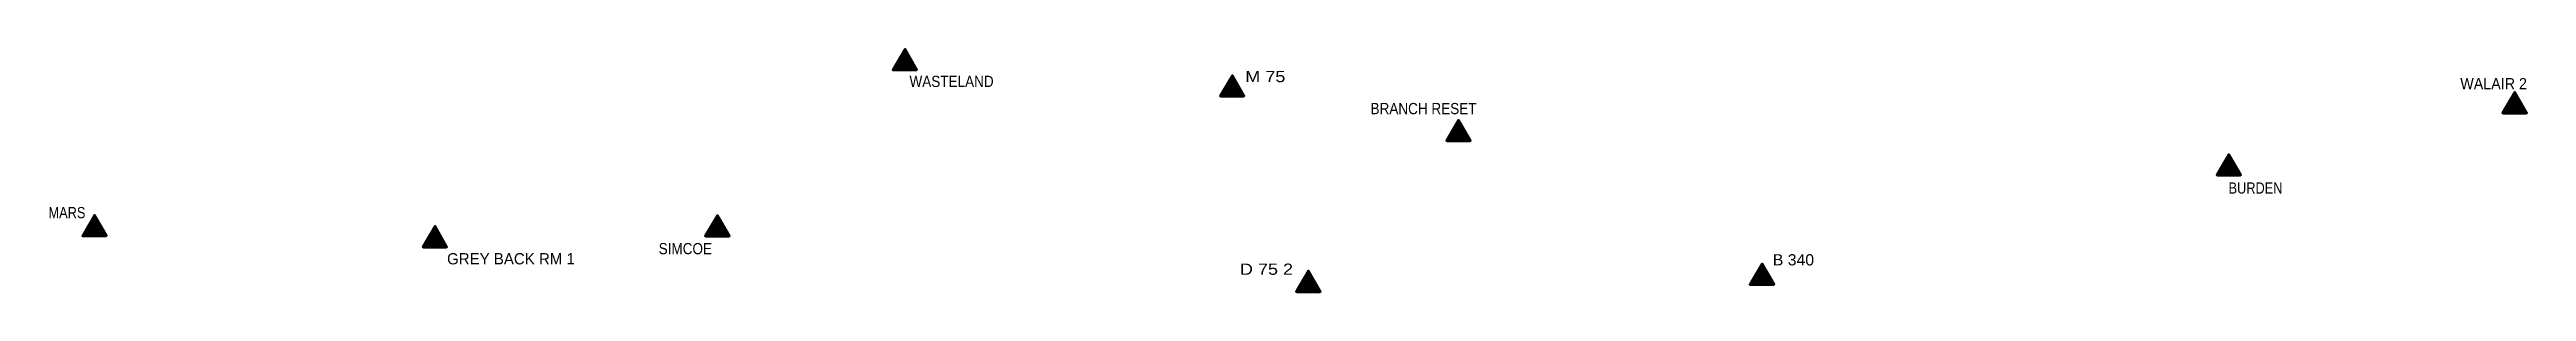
# Model space of a CAD drawing. Header units: feet. Extents: x -1054768 to 1163839, y -940989 to 791041.
# Drawn here: x -153474 to 694928, y -570236 to -487254 of the extents above; entities that cross this region are included whole.
import ezdxf

# ---------------------------------------------------------------- set-up
doc = ezdxf.new("R2010")
doc.units = ezdxf.units.FT
doc.header["$LTSCALE"] = 1500
doc.layers.add('31', color=7, linetype='Continuous')
doc.layers.add('34', color=7, linetype='Continuous', lineweight=35)
doc.layers.add('35', color=7, linetype='Continuous', lineweight=106)

msp = doc.modelspace()

# ---------------------------------------------------------------- texts
at = {"layer": '31'}
for s, width, p in [('WASTELAND', 0.9, (141074, -500112)), ('M 75', 1.2, (256077, -498457)), ('WALAIR 2', 0.95, (672261, -500892)), ('BRANCH RESET', 0.9, (298996, -509432)), ('BURDEN', 0.85, (592887, -536680)), ('MARS', 0.85, (-153833, -545115)), ('SIMCOE', 0.9, (55167, -557455)), ('B 340', 1.05, (436802, -561283)), ('D 75 2', 1.2, (254248, -564509))]:
    msp.add_text(s, height=3850, dxfattribs=dict(at, width=width)).set_placement(p)
msp.add_text('GREY BACK RM 1', height=3850, dxfattribs=at).set_placement((-17312, -560931))

# ---------------------------------------------------------------- hatches: boundary and pattern name
at = {"layer": '34'}
for points in [[(139556, -487254), (135471, -494176), (143522, -494158)], [(251672, -496236), (247586, -503158), (255637, -503140)], [(690962, -502037), (686877, -508959), (694928, -508941)], [(329182, -511570), (325097, -518492), (333148, -518474)], [(593028, -523332), (588942, -530253), (596993, -530236)], [(-138028, -544171), (-142113, -551092), (-134062, -551075)], [(-21415, -547997), (-25500, -554919), (-17449, -554901)], [(75310, -544266), (71225, -551187), (79276, -551170)], [(277773, -563314), (273687, -570236), (281738, -570218)], [(433166, -560857), (429080, -567779), (437132, -567761)]]:
    msp.add_hatch(color=256, dxfattribs=at).paths.add_polyline_path(points)

# ---------------------------------------------------------------- linework, layer by layer
for points in [[(139556, -487254), (135471, -494176), (143522, -494158)], [(251672, -496236), (247586, -503158), (255637, -503140)], [(690962, -502037), (686877, -508959), (694928, -508941)], [(329182, -511570), (325097, -518492), (333148, -518474)], [(593028, -523332), (588942, -530253), (596993, -530236)], [(-138028, -544171), (-142113, -551092), (-134062, -551075)], [(-21415, -547997), (-25500, -554919), (-17449, -554901)], [(75310, -544266), (71225, -551187), (79276, -551170)], [(277773, -563314), (273687, -570236), (281738, -570218)], [(433166, -560857), (429080, -567779), (437132, -567761)]]:
    msp.add_lwpolyline(points, close=True, dxfattribs=at)
at = {"layer": '35'}
for p, q in [((138903, -494158), (137212, -491230)), ((137832, -490158), (141212, -490158)), ((140140, -494158), (141831, -491229)), ((251018, -503140), (249328, -500212)), ((249947, -499140), (253328, -499140)), ((252256, -503140), (253946, -500212)), ((690309, -508941), (688618, -506013)), ((689237, -504941), (692618, -504941)), ((691546, -508941), (693237, -506012)), ((328529, -518474), (326838, -515546)), ((327458, -514474), (330838, -514474)), ((329766, -518474), (331457, -515546)), ((592374, -530236), (590684, -527308)), ((591303, -526236), (594684, -526236)), ((593612, -530236), (595302, -527307)), ((-138681, -551075), (-140372, -548147)), ((-139753, -547075), (-136372, -547075)), ((-137444, -551075), (-135753, -548146)), ((-23140, -550901), (-19759, -550901)), ((74657, -551170), (72966, -548242)), ((73585, -547170), (76966, -547170)), ((75894, -551170), (77585, -548241)), ((-22068, -554901), (-23759, -551973)), ((-20831, -554901), (-19140, -551972)), ((277119, -570218), (275429, -567290)), ((276048, -566218), (279429, -566218)), ((278357, -570218), (280047, -567289)), ((432512, -567761), (430822, -564833)), ((431441, -563761), (434822, -563761)), ((433750, -567761), (435440, -564833))]:
    msp.add_line(p, q, dxfattribs=at)
for points in [[(135522, -494158), (143522, -494158), (139556, -487254), (139556, -487254), (135471, -494176), (135471, -494176)], [(247637, -503140), (255637, -503140), (251672, -496236), (251672, -496236), (247586, -503158), (247586, -503158)], [(686928, -508941), (694928, -508941), (690962, -502037), (690962, -502037), (686877, -508959), (686877, -508959)], [(325148, -518474), (333148, -518474), (329182, -511570), (329182, -511570), (325097, -518492), (325097, -518492)], [(588993, -530236), (596993, -530236), (593028, -523332), (593028, -523332), (588942, -530253), (588942, -530253)], [(-142062, -551075), (-134062, -551075), (-138028, -544171), (-138028, -544171), (-142113, -551092), (-142113, -551092)], [(-25449, -554901), (-17449, -554901), (-21415, -547997), (-21415, -547997), (-25500, -554919), (-25500, -554919)], [(71276, -551170), (79276, -551170), (75310, -544266), (75310, -544266), (71225, -551187), (71225, -551187)], [(273738, -570218), (281738, -570218), (277773, -563314), (277773, -563314), (273687, -570236), (273687, -570236)], [(429132, -567761), (437132, -567761), (433166, -560857), (433166, -560857), (429080, -567779), (429080, -567779)]]:
    msp.add_lwpolyline(points, dxfattribs=at)

msp.set_redraw_order([(e.dxf.handle, doc.entitydb.next_handle()) for e in msp.query("TEXT MTEXT ATTDEF DIMENSION ARC_DIMENSION")])  # texts and dimensions are drawn at this point

doc.saveas('drawing.dxf')
